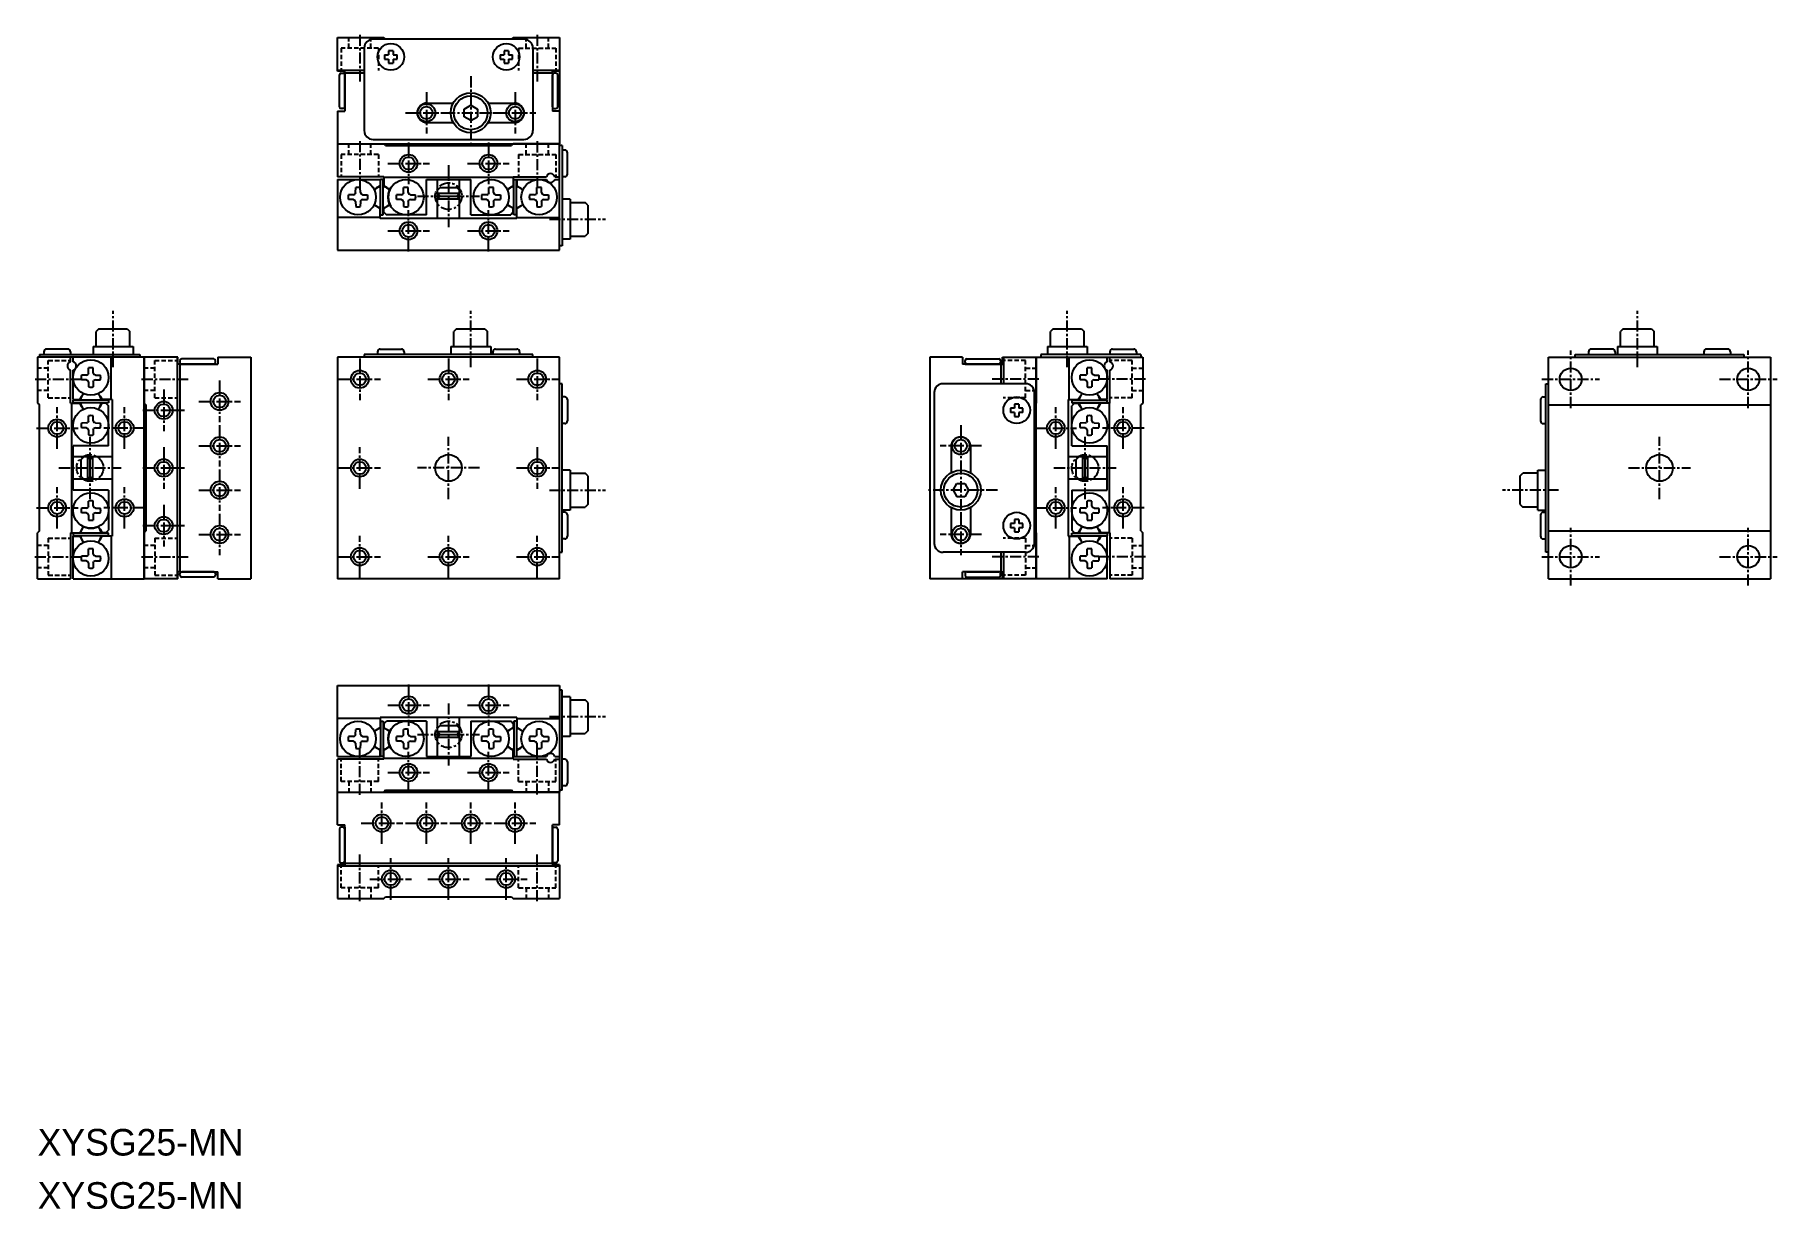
# Model space of a CAD drawing. Extents: x 80 to 276, y 60 to 192.
import ezdxf

# ---------------------------------------------------------------- set-up
doc = ezdxf.new("R2010")
doc.units = 0
doc.linetypes.add('CENTER', pattern=[2, 1.25, -0.25, 0.25, -0.25])
doc.linetypes.add('DASHED', pattern=[0.75, 0.5, -0.25])
doc.layers.get('0').update_dxf_attribs({"linetype": 'CONTINUOUS'})
doc.layers.add('CENTER', color=1, linetype='CENTER')

msp = doc.modelspace()

# ---------------------------------------------------------------- texts
at = {"color": 7, "linetype": 'CONTINUOUS'}
for p in [(80.2, 65.75), (80.2, 59.75)]:
    msp.add_text('XYSG25-MN', height=3, dxfattribs=at).set_placement(p)

# ---------------------------------------------------------------- linework, layer by layer
at = {"color": 7, "linetype": 'CONTINUOUS'}
for p, q in [((113.99, 187.98), (113.99, 191.78)), ((113.99, 191.78), (119.19, 191.78)), ((116.99, 190.58), (116.99, 181.28)), ((134.99, 191.58), (117.99, 191.58)), ((119.19, 191.78), (119.39, 191.58)), ((133.59, 191.58), (133.79, 191.78)), ((133.79, 191.78), (138.99, 191.78)), ((135.99, 190.58), (135.99, 181.28)), ((138.99, 191.78), (138.99, 179.78)), ((119.29, 189.83), (119.74, 189.83)), ((119.29, 189.83), (119.29, 189.33)), ((119.29, 189.33), (119.74, 189.33)), ((119.74, 190.28), (119.74, 189.83)), ((120.24, 190.28), (119.74, 190.28)), ((119.74, 189.33), (119.74, 188.88)), ((119.74, 188.88), (120.24, 188.88)), ((120.24, 190.28), (120.24, 189.83)), ((120.24, 189.83), (120.69, 189.83)), ((120.24, 189.33), (120.24, 188.88)), ((120.24, 189.33), (120.69, 189.33)), ((120.69, 189.33), (120.69, 189.83)), ((132.29, 189.83), (132.74, 189.83)), ((132.29, 189.83), (132.29, 189.33)), ((132.29, 189.33), (132.74, 189.33)), ((132.74, 190.28), (132.74, 189.83)), ((133.24, 190.28), (132.74, 190.28)), ((132.74, 189.33), (132.74, 188.88)), ((132.74, 188.88), (133.24, 188.88)), ((133.24, 190.28), (133.24, 189.83)), ((133.24, 189.83), (133.69, 189.83)), ((133.24, 189.33), (133.69, 189.33)), ((133.24, 189.33), (133.24, 188.88)), ((133.69, 189.33), (133.69, 189.83)), ((113.99, 188.08), (116.99, 188.08)), ((114.79, 187.98), (113.99, 187.98)), ((114.19, 183.95), (114.19, 187.55)), ((114.39, 187.75), (114.59, 187.75)), ((114.79, 183.75), (114.79, 187.98)), ((114.79, 187.78), (116.99, 187.78)), ((114.79, 187.78), (114.79, 183.48)), ((114.79, 183.95), (114.79, 187.55)), ((114.79, 184.95), (114.79, 186.55)), ((135.99, 188.08), (138.99, 188.08)), ((135.99, 187.78), (138.19, 187.78)), ((138.19, 187.78), (138.19, 187.98)), ((138.99, 187.98), (138.19, 187.98)), ((138.19, 187.78), (138.19, 183.48)), ((138.19, 183.95), (138.19, 187.55)), ((138.19, 184.95), (138.19, 186.55)), ((138.59, 187.75), (138.39, 187.75)), ((138.79, 183.95), (138.79, 187.55)), ((113.99, 183.48), (113.99, 179.78)), ((113.99, 183.48), (114.79, 183.48)), ((114.59, 183.75), (114.39, 183.75)), ((123.99, 184.38), (127.02, 184.38)), ((128.24, 183.71), (128.99, 184.14)), ((128.24, 182.84), (128.24, 183.71)), ((128.99, 182.41), (128.24, 182.84)), ((128.99, 184.14), (129.74, 183.71)), ((128.99, 182.41), (129.74, 182.84)), ((129.74, 183.71), (129.74, 182.84)), ((130.95, 184.38), (133.89, 184.38)), ((138.99, 183.48), (138.19, 183.48)), ((138.39, 183.75), (138.59, 183.75)), ((123.99, 182.18), (127.02, 182.18)), ((130.95, 182.18), (133.89, 182.18)), ((113.99, 179.78), (138.99, 179.78)), ((113.99, 179.78), (113.99, 176.08)), ((113.99, 179.78), (119.19, 179.78)), ((117.99, 180.28), (134.99, 180.28)), ((119.39, 179.58), (119.19, 179.78)), ((119.39, 179.58), (133.59, 179.58)), ((133.79, 179.78), (133.59, 179.58)), ((138.99, 179.78), (133.79, 179.78)), ((138.99, 167.78), (138.99, 179.78)), ((139.29, 179.58), (138.99, 179.58)), ((139.29, 179.58), (139.29, 168.28)), ((139.29, 179.58), (139.29, 168.28)), ((139.59, 179.08), (139.29, 179.08)), ((139.89, 176.38), (139.89, 178.78)), ((119.19, 176.08), (113.99, 176.08)), ((113.99, 175.78), (113.99, 167.78)), ((113.99, 175.78), (118.79, 175.78)), ((116.02, 174.28), (116.03, 174.85)), ((116.56, 174.28), (116.55, 174.85)), ((118.79, 175.04), (118.39, 174.81)), ((118.79, 175.78), (118.79, 175.04)), ((118.84, 171.78), (118.84, 175.78)), ((119.14, 175.78), (118.84, 175.78)), ((119.14, 171.78), (119.14, 175.78)), ((119.19, 176.08), (119.19, 175.04)), ((133.79, 175.98), (119.19, 175.98)), ((119.58, 174.81), (119.19, 175.04)), ((121.42, 174.28), (121.43, 174.85)), ((121.96, 174.28), (121.95, 174.85)), ((123.99, 175.78), (128.99, 175.78)), ((123.99, 171.78), (123.99, 175.78)), ((125.24, 171.38), (125.24, 175.78)), ((125.24, 174.58), (125.54, 174.88)), ((125.54, 174.88), (127.44, 174.88)), ((127.44, 174.88), (127.74, 174.58)), ((127.74, 171.38), (127.74, 175.78)), ((128.99, 171.78), (128.99, 175.78)), ((131.02, 174.28), (131.03, 174.85)), ((131.56, 174.28), (131.55, 174.85)), ((133.39, 174.81), (133.79, 175.04)), ((133.79, 176.08), (137.51, 176.08)), ((133.79, 176.08), (133.79, 175.04)), ((133.84, 171.78), (133.84, 175.78)), ((133.84, 175.78), (134.14, 175.78)), ((134.14, 171.78), (134.14, 175.78)), ((134.19, 175.78), (137.51, 175.78)), ((134.19, 175.78), (134.19, 175.04)), ((134.19, 175.04), (134.58, 174.81)), ((136.42, 174.28), (136.43, 174.85)), ((136.96, 174.28), (136.95, 174.85)), ((138.46, 176.08), (138.99, 176.08)), ((138.46, 175.78), (138.99, 175.78)), ((139.59, 176.08), (139.29, 176.08)), ((115.79, 174.05), (115.22, 174.04)), ((115.79, 173.51), (115.22, 173.52)), ((115.79, 174.05), (115.95, 174.12)), ((115.79, 173.51), (115.95, 173.44)), ((116.02, 174.28), (115.95, 174.12)), ((116.02, 173.28), (115.95, 173.44)), ((116.02, 173.28), (116.03, 172.71)), ((116.56, 173.28), (116.55, 172.71)), ((116.56, 174.28), (116.63, 174.12)), ((116.56, 173.28), (116.63, 173.44)), ((116.79, 174.05), (116.63, 174.12)), ((116.79, 173.51), (116.63, 173.44)), ((116.79, 174.05), (117.36, 174.04)), ((116.79, 173.51), (117.36, 173.52)), ((118.39, 172.74), (118.79, 172.51)), ((119.58, 172.74), (119.19, 172.51)), ((121.19, 174.05), (120.62, 174.04)), ((121.19, 173.51), (120.62, 173.52)), ((121.19, 174.05), (121.35, 174.12)), ((121.19, 173.51), (121.35, 173.44)), ((121.42, 174.28), (121.35, 174.12)), ((121.42, 173.28), (121.35, 173.44)), ((121.42, 173.28), (121.43, 172.71)), ((121.96, 173.28), (121.95, 172.71)), ((121.96, 174.28), (122.03, 174.12)), ((121.96, 173.28), (122.03, 173.44)), ((122.19, 174.05), (122.03, 174.12)), ((122.19, 173.51), (122.03, 173.44)), ((122.19, 174.05), (122.76, 174.04)), ((122.19, 173.51), (122.76, 173.52)), ((125.24, 174.18), (125.24, 174.58)), ((127.74, 174.18), (125.24, 174.18)), ((125.24, 174.18), (125.54, 173.88)), ((125.54, 173.88), (125.24, 173.58)), ((125.24, 173.58), (127.74, 173.58)), ((125.54, 173.88), (127.44, 173.88)), ((127.74, 174.18), (127.44, 173.88)), ((127.44, 173.88), (127.74, 173.58)), ((127.74, 174.18), (127.74, 174.58)), ((130.79, 174.05), (130.22, 174.04)), ((130.79, 173.51), (130.22, 173.52)), ((130.79, 174.05), (130.95, 174.12)), ((130.79, 173.51), (130.95, 173.44)), ((131.02, 174.28), (130.95, 174.12)), ((131.02, 173.28), (130.95, 173.44)), ((131.02, 173.28), (131.03, 172.71)), ((131.56, 173.28), (131.55, 172.71)), ((131.56, 174.28), (131.63, 174.12)), ((131.56, 173.28), (131.63, 173.44)), ((131.79, 174.05), (131.63, 174.12)), ((131.79, 173.51), (131.63, 173.44)), ((131.79, 174.05), (132.36, 174.04)), ((131.79, 173.51), (132.36, 173.52)), ((133.39, 172.74), (133.79, 172.51)), ((134.58, 172.74), (134.19, 172.51)), ((136.19, 174.05), (135.62, 174.04)), ((136.19, 173.51), (135.62, 173.52)), ((136.19, 174.05), (136.35, 174.12)), ((136.19, 173.51), (136.35, 173.44)), ((136.42, 174.28), (136.35, 174.12)), ((136.42, 173.28), (136.35, 173.44)), ((136.42, 173.28), (136.43, 172.71)), ((136.96, 173.28), (136.95, 172.71)), ((136.96, 174.28), (137.03, 174.12)), ((136.96, 173.28), (137.03, 173.44)), ((137.19, 174.05), (137.03, 174.12)), ((137.19, 173.51), (137.03, 173.44)), ((137.19, 174.05), (137.76, 174.04)), ((137.19, 173.51), (137.76, 173.52)), ((140.19, 173.53), (139.29, 173.53)), ((140.19, 173.53), (140.19, 169.03)), ((140.19, 173.18), (141.89, 173.18)), ((142.19, 172.88), (141.89, 173.18)), ((142.19, 172.88), (142.19, 169.68)), ((118.79, 171.48), (113.99, 171.48)), ((118.79, 171.38), (118.79, 172.51)), ((134.19, 171.38), (118.79, 171.38)), ((118.84, 171.78), (119.14, 171.78)), ((119.19, 172.08), (119.19, 172.51)), ((119.19, 172.08), (119.49, 171.78)), ((123.99, 171.78), (119.49, 171.78)), ((128.99, 171.78), (133.49, 171.78)), ((133.79, 172.08), (133.49, 171.78)), ((133.79, 172.08), (133.79, 172.51)), ((134.14, 171.78), (133.84, 171.78)), ((134.19, 171.38), (134.19, 172.51)), ((134.19, 171.48), (138.99, 171.48)), ((140.19, 169.03), (139.29, 169.03)), ((140.19, 169.38), (141.89, 169.38)), ((142.19, 169.68), (141.89, 169.38)), ((113.99, 167.78), (138.99, 167.78)), ((139.29, 168.28), (138.99, 168.28)), ((87.1, 158.95), (86.8, 158.65)), ((86.8, 156.95), (86.8, 158.65)), ((87.1, 158.95), (90.3, 158.95)), ((90.3, 158.95), (90.6, 158.65)), ((90.6, 156.95), (90.6, 158.65)), ((127.39, 158.95), (127.09, 158.65)), ((127.09, 156.95), (127.09, 158.65)), ((127.39, 158.95), (130.59, 158.95)), ((130.59, 158.95), (130.89, 158.65)), ((130.89, 156.95), (130.89, 158.65)), ((194.6, 158.95), (194.3, 158.65)), ((194.3, 156.95), (194.3, 158.65)), ((194.6, 158.95), (197.8, 158.95)), ((197.8, 158.95), (198.1, 158.65)), ((198.1, 156.95), (198.1, 158.65)), ((258.82, 158.95), (258.52, 158.65)), ((258.52, 156.95), (258.52, 158.65)), ((258.82, 158.95), (262.02, 158.95)), ((262.02, 158.95), (262.32, 158.65)), ((262.32, 156.95), (262.32, 158.65)), ((92.2, 155.75), (80.2, 155.75)), ((80.2, 155.75), (80.2, 150.55)), ((80.4, 156.05), (91.7, 156.05)), ((80.4, 156.05), (91.7, 156.05)), ((80.4, 156.05), (80.4, 155.75)), ((80.9, 156.35), (80.9, 156.05)), ((83.6, 156.65), (81.2, 156.65)), ((83.9, 156.35), (83.9, 156.05)), ((83.9, 155.23), (83.9, 155.75)), ((84.2, 155.23), (84.2, 155.75)), ((86.45, 156.95), (86.45, 156.05)), ((86.45, 156.95), (90.95, 156.95)), ((88.5, 150.95), (88.5, 155.75)), ((90.95, 156.95), (90.95, 156.05)), ((91.7, 156.05), (91.7, 155.75)), ((92.2, 130.75), (92.2, 155.75)), ((92.2, 155.75), (92.2, 150.55)), ((96, 155.75), (92.2, 155.75)), ((95.9, 155.75), (95.9, 130.75)), ((96, 154.95), (96, 155.75)), ((96.23, 155.35), (96.23, 155.15)), ((100.03, 155.55), (96.43, 155.55)), ((100.23, 155.15), (100.23, 155.35)), ((100.5, 155.75), (104.2, 155.75)), ((100.5, 155.75), (100.5, 154.95)), ((104.2, 155.75), (104.2, 130.75)), ((113.99, 155.75), (113.99, 130.75)), ((138.99, 155.75), (113.99, 155.75)), ((135.99, 156.05), (116.99, 156.05)), ((116.99, 156.05), (116.99, 155.75)), ((118.49, 156.35), (118.49, 156.05)), ((118.79, 156.65), (121.19, 156.65)), ((121.49, 156.35), (121.49, 156.05)), ((126.74, 156.95), (131.24, 156.95)), ((126.74, 156.95), (126.74, 156.05)), ((131.24, 156.95), (131.24, 156.05)), ((131.49, 156.35), (131.49, 156.05)), ((131.79, 156.65), (134.19, 156.65)), ((134.49, 156.35), (134.49, 156.05)), ((135.99, 155.75), (135.99, 156.05)), ((138.99, 130.75), (138.99, 155.75)), ((180.7, 155.75), (180.7, 130.75)), ((184.4, 155.75), (180.7, 155.75)), ((184.4, 155.75), (184.4, 154.95)), ((184.68, 155.15), (184.68, 155.35)), ((184.88, 155.55), (188.48, 155.55)), ((188.68, 155.35), (188.68, 155.15)), ((188.9, 155.75), (192.7, 155.75)), ((188.9, 154.95), (188.9, 155.75)), ((189, 155.75), (189, 152.75)), ((192.7, 155.75), (204.7, 155.75)), ((192.7, 130.75), (192.7, 155.75)), ((192.7, 155.75), (192.7, 150.55)), ((204.5, 156.05), (193.2, 156.05)), ((204.5, 156.05), (193.2, 156.05)), ((193.2, 156.05), (193.2, 155.75)), ((193.96, 156.95), (193.96, 156.05)), ((193.96, 156.95), (198.45, 156.95)), ((196.4, 150.95), (196.4, 155.75)), ((198.45, 156.95), (198.45, 156.05)), ((200.7, 155.23), (200.7, 155.75)), ((201, 156.35), (201, 156.05)), ((201, 155.23), (201, 155.75)), ((201.3, 156.65), (203.7, 156.65)), ((204, 156.35), (204, 156.05)), ((204.5, 156.05), (204.5, 155.75)), ((204.7, 155.75), (204.7, 150.55)), ((250.42, 155.75), (275.42, 155.75)), ((250.42, 130.75), (250.42, 155.75)), ((253.42, 156.05), (272.42, 156.05)), ((253.42, 155.75), (253.42, 156.05)), ((254.92, 156.35), (254.92, 156.05)), ((257.62, 156.65), (255.22, 156.65)), ((257.92, 156.35), (257.92, 156.05)), ((258.17, 156.95), (262.67, 156.95)), ((258.17, 156.95), (258.17, 156.05)), ((262.67, 156.95), (262.67, 156.05)), ((267.92, 156.35), (267.92, 156.05)), ((270.62, 156.65), (268.22, 156.65)), ((270.92, 156.35), (270.92, 156.05)), ((272.42, 156.05), (272.42, 155.75)), ((275.42, 155.75), (275.42, 130.75)), ((83.9, 150.55), (83.9, 154.27)), ((84.2, 150.95), (84.2, 154.27)), ((85.7, 153.72), (85.13, 153.71)), ((85.7, 153.18), (85.13, 153.19)), ((85.7, 153.72), (85.86, 153.79)), ((85.7, 153.18), (85.86, 153.11)), ((85.93, 153.95), (85.86, 153.79)), ((85.93, 152.95), (85.86, 153.11)), ((85.93, 153.95), (85.94, 154.52)), ((86.47, 153.95), (86.46, 154.52)), ((86.47, 153.95), (86.54, 153.79)), ((86.47, 152.95), (86.54, 153.11)), ((86.7, 153.72), (86.54, 153.79)), ((86.7, 153.18), (86.54, 153.11)), ((86.7, 153.72), (87.27, 153.71)), ((86.7, 153.18), (87.27, 153.19)), ((100.23, 154.95), (96, 154.95)), ((96.2, 154.95), (96.2, 131.55)), ((96.2, 154.95), (100.5, 154.95)), ((100.03, 154.95), (96.43, 154.95)), ((99.03, 154.95), (97.43, 154.95)), ((188.7, 154.95), (184.4, 154.95)), ((184.68, 154.95), (188.9, 154.95)), ((184.88, 154.95), (188.48, 154.95)), ((185.88, 154.95), (187.48, 154.95)), ((188.7, 154.95), (188.7, 152.75)), ((198.2, 153.72), (197.64, 153.71)), ((198.2, 153.18), (197.64, 153.19)), ((198.2, 153.72), (198.36, 153.79)), ((198.2, 153.18), (198.36, 153.11)), ((198.43, 153.95), (198.36, 153.79)), ((198.43, 152.95), (198.36, 153.11)), ((198.43, 153.95), (198.44, 154.52)), ((198.97, 153.95), (198.96, 154.52)), ((198.97, 153.95), (199.05, 153.79)), ((198.97, 152.95), (199.05, 153.11)), ((199.21, 153.72), (199.05, 153.79)), ((199.21, 153.18), (199.05, 153.11)), ((199.21, 153.72), (199.77, 153.71)), ((199.21, 153.18), (199.77, 153.19)), ((200.7, 150.95), (200.7, 154.27)), ((201, 150.55), (201, 154.27)), ((84.94, 150.95), (85.17, 151.35)), ((85.93, 152.95), (85.94, 152.38)), ((86.47, 152.95), (86.46, 152.38)), ((87.24, 151.35), (87.47, 150.95)), ((139.29, 152.75), (138.99, 152.75)), ((139.29, 133.75), (139.29, 152.75)), ((139.59, 151.25), (139.29, 151.25)), ((181.2, 151.75), (181.2, 134.75)), ((191.5, 152.75), (182.2, 152.75)), ((192.5, 134.75), (192.5, 151.75)), ((197.67, 151.35), (197.44, 150.95)), ((198.43, 152.95), (198.44, 152.38)), ((198.97, 152.95), (198.96, 152.38)), ((199.97, 150.95), (199.74, 151.35)), ((249.82, 151.25), (250.12, 151.25)), ((250.12, 133.75), (250.12, 152.75)), ((250.12, 152.75), (250.42, 152.75)), ((80.2, 150.55), (80.4, 150.35)), ((80.4, 136.15), (80.4, 150.35)), ((83.9, 150.55), (84.94, 150.55)), ((84, 150.55), (84, 135.95)), ((84.2, 150.95), (84.94, 150.95)), ((88.2, 150.9), (84.2, 150.9)), ((84.2, 150.6), (84.2, 150.9)), ((88.2, 150.6), (84.2, 150.6)), ((85.17, 150.15), (84.94, 150.55)), ((87.24, 150.15), (87.47, 150.55)), ((88.6, 150.95), (87.47, 150.95)), ((87.9, 150.55), (87.47, 150.55)), ((87.9, 150.55), (88.2, 150.25)), ((88.2, 150.9), (88.2, 150.6)), ((88.2, 145.75), (88.2, 150.25)), ((88.6, 150.95), (88.6, 135.55)), ((92.2, 150.55), (92.4, 150.35)), ((92.4, 150.35), (92.4, 136.15)), ((139.89, 150.95), (139.89, 148.55)), ((190.25, 150), (189.8, 150)), ((189.8, 150), (189.8, 149.5)), ((190.25, 149.5), (189.8, 149.5)), ((190.25, 150.45), (190.25, 150)), ((190.75, 150.45), (190.25, 150.45)), ((190.25, 149.5), (190.25, 149.05)), ((190.75, 150.45), (190.75, 150)), ((191.2, 150), (190.75, 150)), ((191.2, 149.5), (190.75, 149.5)), ((190.75, 149.5), (190.75, 149.05)), ((191.2, 149.5), (191.2, 150)), ((192.7, 150.55), (192.5, 150.35)), ((196.3, 150.95), (196.3, 135.55)), ((196.3, 150.95), (197.44, 150.95)), ((196.7, 150.9), (200.7, 150.9)), ((196.7, 150.9), (196.7, 150.6)), ((196.7, 150.6), (200.7, 150.6)), ((197, 150.55), (196.7, 150.25)), ((196.7, 145.75), (196.7, 150.25)), ((197, 150.55), (197.44, 150.55)), ((197.67, 150.15), (197.44, 150.55)), ((199.74, 150.15), (199.97, 150.55)), ((200.7, 150.95), (199.97, 150.95)), ((201, 150.55), (199.97, 150.55)), ((200.7, 150.6), (200.7, 150.9)), ((200.9, 150.55), (200.9, 135.95)), ((204.7, 150.55), (204.5, 150.35)), ((204.5, 136.15), (204.5, 150.35)), ((249.52, 150.95), (249.52, 148.55)), ((250.42, 150.35), (275.42, 150.35)), ((85.7, 148.32), (85.13, 148.31)), ((85.7, 147.78), (85.13, 147.79)), ((85.7, 148.32), (85.86, 148.39)), ((85.7, 147.78), (85.86, 147.71)), ((85.93, 148.55), (85.86, 148.39)), ((85.93, 147.55), (85.86, 147.71)), ((85.93, 148.55), (85.94, 149.12)), ((85.93, 147.55), (85.94, 146.98)), ((86.47, 148.55), (86.46, 149.12)), ((86.47, 147.55), (86.46, 146.98)), ((86.47, 148.55), (86.54, 148.39)), ((86.47, 147.55), (86.54, 147.71)), ((86.7, 148.32), (86.54, 148.39)), ((86.7, 147.78), (86.54, 147.71)), ((86.7, 148.32), (87.27, 148.31)), ((86.7, 147.78), (87.27, 147.79)), ((139.59, 148.25), (139.29, 148.25)), ((190.25, 149.05), (190.75, 149.05)), ((198.2, 148.32), (197.64, 148.31)), ((198.2, 147.78), (197.64, 147.79)), ((198.2, 148.32), (198.36, 148.39)), ((198.2, 147.78), (198.36, 147.71)), ((198.43, 148.55), (198.36, 148.39)), ((198.43, 147.55), (198.36, 147.71)), ((198.43, 148.55), (198.44, 149.12)), ((198.43, 147.55), (198.44, 146.98)), ((198.97, 148.55), (198.96, 149.12)), ((198.97, 147.55), (198.96, 146.98)), ((198.97, 148.55), (199.05, 148.39)), ((198.97, 147.55), (199.05, 147.71)), ((199.21, 148.32), (199.05, 148.39)), ((199.21, 147.78), (199.05, 147.71)), ((199.21, 148.32), (199.77, 148.31)), ((199.21, 147.78), (199.77, 147.79)), ((249.82, 148.25), (250.12, 148.25)), ((84.2, 140.75), (84.2, 145.75)), ((88.2, 145.75), (84.2, 145.75)), ((183.1, 145.75), (183.1, 142.71)), ((185.3, 145.75), (185.3, 142.71)), ((196.7, 145.75), (200.7, 145.75)), ((200.7, 140.75), (200.7, 145.75)), ((88.6, 144.5), (84.2, 144.5)), ((85.1, 144.2), (85.4, 144.5)), ((85.1, 142.3), (85.1, 144.2)), ((85.8, 144.5), (85.4, 144.5)), ((85.8, 144.5), (85.8, 142)), ((85.8, 144.5), (86.1, 144.2)), ((86.1, 144.2), (86.4, 144.5)), ((86.1, 142.3), (86.1, 144.2)), ((86.4, 142), (86.4, 144.5)), ((200.7, 144.5), (196.3, 144.5)), ((197.2, 144.2), (197.5, 144.5)), ((197.2, 142.3), (197.2, 144.2)), ((197.9, 144.5), (197.5, 144.5)), ((197.9, 144.5), (197.9, 142)), ((197.9, 144.5), (198.2, 144.2)), ((198.2, 144.2), (198.5, 144.5)), ((198.2, 142.3), (198.2, 144.2)), ((198.5, 142), (198.5, 144.5)), ((88.6, 142), (84.2, 142)), ((85.4, 142), (85.1, 142.3)), ((85.8, 142), (85.4, 142)), ((85.8, 142), (86.1, 142.3)), ((86.1, 142.3), (86.4, 142)), ((140.19, 143), (139.29, 143)), ((140.19, 143), (140.19, 138.5)), ((140.19, 142.65), (141.89, 142.65)), ((142.19, 142.35), (141.89, 142.65)), ((142.19, 142.35), (142.19, 139.15)), ((183.34, 140.75), (183.77, 141.5)), ((183.77, 141.5), (184.64, 141.5)), ((184.64, 141.5), (185.07, 140.75)), ((200.7, 142), (196.3, 142)), ((197.5, 142), (197.2, 142.3)), ((197.9, 142), (197.5, 142)), ((197.9, 142), (198.2, 142.3)), ((198.2, 142.3), (198.5, 142)), ((247.22, 142.35), (247.52, 142.65)), ((247.22, 139.15), (247.22, 142.35)), ((249.22, 142.65), (247.52, 142.65)), ((249.22, 143), (250.12, 143)), ((249.22, 138.5), (249.22, 143)), ((88.2, 140.75), (84.2, 140.75)), ((85.93, 138.95), (85.94, 139.52)), ((86.47, 138.95), (86.46, 139.52)), ((88.2, 140.75), (88.2, 136.25)), ((183.34, 140.75), (183.77, 140)), ((184.64, 140), (183.77, 140)), ((185.07, 140.75), (184.64, 140)), ((196.7, 140.75), (196.7, 136.25)), ((196.7, 140.75), (200.7, 140.75)), ((198.43, 138.95), (198.44, 139.52)), ((198.97, 138.95), (198.96, 139.52)), ((85.7, 138.72), (85.13, 138.71)), ((85.7, 138.18), (85.13, 138.19)), ((85.7, 138.72), (85.86, 138.79)), ((85.7, 138.18), (85.86, 138.11)), ((85.93, 138.95), (85.86, 138.79)), ((85.93, 137.95), (85.86, 138.11)), ((85.93, 137.95), (85.94, 137.38)), ((86.47, 137.95), (86.46, 137.38)), ((86.47, 138.95), (86.54, 138.79)), ((86.47, 137.95), (86.54, 138.11)), ((86.7, 138.72), (86.54, 138.79)), ((86.7, 138.18), (86.54, 138.11)), ((86.7, 138.72), (87.27, 138.71)), ((86.7, 138.18), (87.27, 138.19)), ((140.19, 138.5), (139.29, 138.5)), ((139.59, 138.25), (139.29, 138.25)), ((139.89, 137.95), (139.89, 135.55)), ((140.19, 138.85), (141.89, 138.85)), ((142.19, 139.15), (141.89, 138.85)), ((183.1, 138.79), (183.1, 135.85)), ((185.3, 138.79), (185.3, 135.85)), ((190.25, 137.45), (190.25, 137)), ((190.75, 137.45), (190.25, 137.45)), ((190.75, 137.45), (190.75, 137)), ((198.2, 138.72), (197.64, 138.71)), ((198.2, 138.18), (197.64, 138.19)), ((198.2, 138.72), (198.36, 138.79)), ((198.2, 138.18), (198.36, 138.11)), ((198.43, 138.95), (198.36, 138.79)), ((198.43, 137.95), (198.36, 138.11)), ((198.43, 137.95), (198.44, 137.38)), ((198.97, 137.95), (198.96, 137.38)), ((198.97, 138.95), (199.05, 138.79)), ((198.97, 137.95), (199.05, 138.11)), ((199.21, 138.72), (199.05, 138.79)), ((199.21, 138.18), (199.05, 138.11)), ((199.21, 138.72), (199.77, 138.71)), ((199.21, 138.18), (199.77, 138.19)), ((247.22, 139.15), (247.52, 138.85)), ((249.22, 138.85), (247.52, 138.85)), ((249.22, 138.5), (250.12, 138.5)), ((249.52, 137.95), (249.52, 135.55)), ((249.82, 138.25), (250.12, 138.25)), ((80.4, 136.15), (80.2, 135.95)), ((80.2, 130.75), (80.2, 135.95)), ((83.9, 135.95), (83.9, 130.75)), ((83.9, 135.95), (84.94, 135.95)), ((88.2, 135.9), (84.2, 135.9)), ((84.2, 135.9), (84.2, 135.6)), ((88.2, 135.6), (84.2, 135.6)), ((84.2, 130.75), (84.2, 135.55)), ((84.2, 135.55), (84.94, 135.55)), ((85.17, 136.35), (84.94, 135.95)), ((84.94, 135.55), (85.17, 135.15)), ((87.24, 136.35), (87.47, 135.95)), ((87.24, 135.15), (87.47, 135.55)), ((87.9, 135.95), (87.47, 135.95)), ((88.6, 135.55), (87.47, 135.55)), ((87.9, 135.95), (88.2, 136.25)), ((88.2, 135.6), (88.2, 135.9)), ((88.5, 135.55), (88.5, 130.75)), ((92.4, 136.15), (92.2, 135.95)), ((92.2, 135.95), (92.2, 130.75)), ((190.25, 137), (189.8, 137)), ((189.8, 137), (189.8, 136.5)), ((190.25, 136.5), (189.8, 136.5)), ((190.25, 136.5), (190.25, 136.05)), ((190.25, 136.05), (190.75, 136.05)), ((191.2, 137), (190.75, 137)), ((190.75, 136.5), (190.75, 136.05)), ((191.2, 136.5), (190.75, 136.5)), ((191.2, 136.5), (191.2, 137)), ((192.5, 136.15), (192.7, 135.95)), ((192.7, 135.95), (192.7, 130.75)), ((196.3, 135.55), (197.44, 135.55)), ((196.4, 135.55), (196.4, 130.75)), ((197, 135.95), (196.7, 136.25)), ((196.7, 135.9), (200.7, 135.9)), ((196.7, 135.6), (196.7, 135.9)), ((196.7, 135.6), (200.7, 135.6)), ((197, 135.95), (197.44, 135.95)), ((197.67, 136.35), (197.44, 135.95)), ((197.67, 135.15), (197.44, 135.55)), ((199.74, 136.35), (199.97, 135.95)), ((199.97, 135.55), (199.74, 135.15)), ((201, 135.95), (199.97, 135.95)), ((200.7, 135.55), (199.97, 135.55)), ((200.7, 135.9), (200.7, 135.6)), ((200.7, 130.75), (200.7, 135.55)), ((201, 135.95), (201, 130.75)), ((204.5, 136.15), (204.7, 135.95)), ((204.7, 130.75), (204.7, 135.95)), ((250.42, 136.15), (275.42, 136.15)), ((85.93, 133.55), (85.86, 133.39)), ((85.93, 133.55), (85.94, 134.12)), ((86.47, 133.55), (86.46, 134.12)), ((86.47, 133.55), (86.54, 133.39)), ((138.99, 133.75), (139.29, 133.75)), ((139.59, 135.25), (139.29, 135.25)), ((191.5, 133.75), (182.2, 133.75)), ((188.7, 133.75), (188.7, 131.55)), ((189, 133.75), (189, 130.75)), ((198.43, 133.55), (198.36, 133.39)), ((198.43, 133.55), (198.44, 134.12)), ((198.97, 133.55), (198.96, 134.12)), ((198.97, 133.55), (199.05, 133.39)), ((249.82, 135.25), (250.12, 135.25)), ((250.42, 133.75), (250.12, 133.75)), ((85.7, 133.32), (85.13, 133.31)), ((85.7, 132.78), (85.13, 132.79)), ((85.7, 133.32), (85.86, 133.39)), ((85.7, 132.78), (85.86, 132.71)), ((85.93, 132.55), (85.86, 132.71)), ((85.93, 132.55), (85.94, 131.98)), ((86.47, 132.55), (86.46, 131.98)), ((86.47, 132.55), (86.54, 132.71)), ((86.7, 133.32), (86.54, 133.39)), ((86.7, 132.78), (86.54, 132.71)), ((86.7, 133.32), (87.27, 133.31)), ((86.7, 132.78), (87.27, 132.79)), ((96.2, 131.55), (96, 131.55)), ((96, 130.75), (96, 131.55)), ((96.2, 131.55), (100.5, 131.55)), ((100.03, 131.55), (96.43, 131.55)), ((99.03, 131.55), (97.43, 131.55)), ((100.5, 130.75), (100.5, 131.55)), ((188.7, 131.55), (184.4, 131.55)), ((184.4, 130.75), (184.4, 131.55)), ((184.88, 131.55), (188.48, 131.55)), ((185.88, 131.55), (187.48, 131.55)), ((188.7, 131.55), (188.9, 131.55)), ((188.9, 130.75), (188.9, 131.55)), ((198.2, 133.32), (197.64, 133.31)), ((198.2, 132.78), (197.64, 132.79)), ((198.2, 133.32), (198.36, 133.39)), ((198.2, 132.78), (198.36, 132.71)), ((198.43, 132.55), (198.36, 132.71)), ((198.43, 132.55), (198.44, 131.98)), ((198.97, 132.55), (198.96, 131.98)), ((198.97, 132.55), (199.05, 132.71)), ((199.21, 133.32), (199.05, 133.39)), ((199.21, 132.78), (199.05, 132.71)), ((199.21, 133.32), (199.77, 133.31)), ((199.21, 132.78), (199.77, 132.79)), ((80.2, 130.75), (83.9, 130.75)), ((84.2, 130.75), (92.2, 130.75)), ((96, 130.75), (92.2, 130.75)), ((96.23, 131.15), (96.23, 131.35)), ((100.03, 130.95), (96.43, 130.95)), ((100.23, 131.35), (100.23, 131.15)), ((100.5, 130.75), (104.2, 130.75)), ((138.99, 130.75), (113.99, 130.75)), ((192.7, 130.75), (180.7, 130.75)), ((184.68, 131.35), (184.68, 131.15)), ((184.88, 130.95), (188.48, 130.95)), ((188.68, 131.15), (188.68, 131.35)), ((200.7, 130.75), (192.7, 130.75)), ((204.7, 130.75), (201, 130.75)), ((250.42, 130.75), (275.42, 130.75)), ((113.99, 118.72), (138.99, 118.72)), ((113.99, 110.72), (113.99, 118.72)), ((138.99, 118.72), (138.99, 106.72)), ((139.29, 118.22), (138.99, 118.22)), ((139.29, 106.92), (139.29, 118.22)), ((139.29, 106.92), (139.29, 118.22)), ((140.19, 117.47), (139.29, 117.47)), ((140.19, 117.47), (140.19, 112.97)), ((140.19, 117.12), (141.89, 117.12)), ((142.19, 116.82), (141.89, 117.12)), ((142.19, 116.82), (142.19, 113.62)), ((118.79, 115.02), (113.99, 115.02)), ((118.39, 113.75), (118.79, 113.98)), ((134.19, 115.12), (118.79, 115.12)), ((118.79, 115.12), (118.79, 113.98)), ((118.84, 114.72), (118.84, 110.72)), ((118.84, 114.72), (119.14, 114.72)), ((119.14, 114.72), (119.14, 110.72)), ((119.19, 114.42), (119.49, 114.72)), ((119.19, 114.42), (119.19, 113.98)), ((119.58, 113.75), (119.19, 113.98)), ((123.99, 114.72), (119.49, 114.72)), ((123.99, 114.72), (123.99, 110.72)), ((125.24, 110.72), (125.24, 115.12)), ((125.24, 113.92), (125.54, 114.22)), ((125.24, 113.52), (125.24, 113.92)), ((125.54, 114.22), (127.44, 114.22)), ((127.44, 114.22), (127.74, 113.92)), ((127.74, 110.72), (127.74, 115.12)), ((127.74, 113.52), (127.74, 113.92)), ((128.99, 114.72), (133.49, 114.72)), ((128.99, 114.72), (128.99, 110.72)), ((133.39, 113.75), (133.79, 113.98)), ((133.79, 114.42), (133.49, 114.72)), ((133.79, 114.42), (133.79, 113.98)), ((133.84, 114.72), (133.84, 110.72)), ((134.14, 114.72), (133.84, 114.72)), ((134.14, 114.72), (134.14, 110.72)), ((134.19, 115.12), (134.19, 113.98)), ((134.19, 115.02), (138.99, 115.02)), ((134.58, 113.75), (134.19, 113.98)), ((115.79, 112.99), (115.22, 112.98)), ((115.79, 112.45), (115.22, 112.46)), ((115.79, 112.99), (115.95, 113.06)), ((115.79, 112.45), (115.95, 112.38)), ((116.02, 113.22), (115.95, 113.06)), ((116.02, 112.22), (115.95, 112.38)), ((116.02, 113.22), (116.03, 113.79)), ((116.02, 112.22), (116.03, 111.65)), ((116.56, 113.22), (116.55, 113.79)), ((116.56, 112.22), (116.55, 111.65)), ((116.56, 113.22), (116.63, 113.06)), ((116.56, 112.22), (116.63, 112.38)), ((116.79, 112.99), (116.63, 113.06)), ((116.79, 112.45), (116.63, 112.38)), ((116.79, 112.99), (117.36, 112.98)), ((116.79, 112.45), (117.36, 112.46)), ((121.19, 112.99), (120.62, 112.98)), ((121.19, 112.45), (120.62, 112.46)), ((121.19, 112.99), (121.35, 113.06)), ((121.19, 112.45), (121.35, 112.38)), ((121.42, 113.22), (121.35, 113.06)), ((121.42, 112.22), (121.35, 112.38)), ((121.42, 113.22), (121.43, 113.79)), ((121.42, 112.22), (121.43, 111.65)), ((121.96, 113.22), (121.95, 113.79)), ((121.96, 112.22), (121.95, 111.65)), ((121.96, 113.22), (122.03, 113.06)), ((121.96, 112.22), (122.03, 112.38)), ((122.19, 112.99), (122.03, 113.06)), ((122.19, 112.45), (122.03, 112.38)), ((122.19, 112.99), (122.76, 112.98)), ((122.19, 112.45), (122.76, 112.46)), ((127.74, 113.52), (125.24, 113.52)), ((125.24, 113.52), (125.54, 113.22)), ((125.54, 113.22), (125.24, 112.92)), ((125.24, 112.92), (127.74, 112.92)), ((125.54, 113.22), (127.44, 113.22)), ((127.74, 113.52), (127.44, 113.22)), ((127.44, 113.22), (127.74, 112.92)), ((130.79, 112.99), (130.22, 112.98)), ((130.79, 112.45), (130.22, 112.46)), ((130.79, 112.99), (130.95, 113.06)), ((130.79, 112.45), (130.95, 112.38)), ((131.02, 113.22), (130.95, 113.06)), ((131.02, 112.22), (130.95, 112.38)), ((131.02, 113.22), (131.03, 113.79)), ((131.02, 112.22), (131.03, 111.65)), ((131.56, 113.22), (131.55, 113.79)), ((131.56, 112.22), (131.55, 111.65)), ((131.56, 113.22), (131.63, 113.06)), ((131.56, 112.22), (131.63, 112.38)), ((131.79, 112.99), (131.63, 113.06)), ((131.79, 112.45), (131.63, 112.38)), ((131.79, 112.99), (132.36, 112.98)), ((131.79, 112.45), (132.36, 112.46)), ((136.19, 112.99), (135.62, 112.98)), ((136.19, 112.45), (135.62, 112.46)), ((136.19, 112.99), (136.35, 113.06)), ((136.19, 112.45), (136.35, 112.38)), ((136.42, 113.22), (136.35, 113.06)), ((136.42, 112.22), (136.35, 112.38)), ((136.42, 113.22), (136.43, 113.79)), ((136.42, 112.22), (136.43, 111.65)), ((136.96, 113.22), (136.95, 113.79)), ((136.96, 112.22), (136.95, 111.65)), ((136.96, 113.22), (137.03, 113.06)), ((136.96, 112.22), (137.03, 112.38)), ((137.19, 112.99), (137.03, 113.06)), ((137.19, 112.45), (137.03, 112.38)), ((137.19, 112.99), (137.76, 112.98)), ((137.19, 112.45), (137.76, 112.46)), ((140.19, 112.97), (139.29, 112.97)), ((140.19, 113.32), (141.89, 113.32)), ((142.19, 113.62), (141.89, 113.32)), ((113.99, 110.72), (118.79, 110.72)), ((113.99, 106.72), (113.99, 110.42)), ((119.19, 110.42), (113.99, 110.42)), ((118.79, 111.46), (118.39, 111.68)), ((118.79, 110.72), (118.79, 111.46)), ((119.14, 110.72), (118.84, 110.72)), ((119.58, 111.68), (119.19, 111.46)), ((119.19, 110.42), (119.19, 111.45)), ((133.79, 110.52), (119.19, 110.52)), ((123.99, 110.72), (128.99, 110.72)), ((133.39, 111.68), (133.79, 111.46)), ((133.79, 110.42), (133.79, 111.45)), ((133.79, 110.42), (137.51, 110.42)), ((133.84, 110.72), (134.14, 110.72)), ((134.19, 111.46), (134.58, 111.68)), ((134.19, 110.72), (134.19, 111.46)), ((134.19, 110.72), (137.51, 110.72)), ((138.46, 110.72), (138.99, 110.72)), ((138.46, 110.42), (138.99, 110.42)), ((139.59, 110.42), (139.29, 110.42)), ((139.89, 110.12), (139.89, 107.72)), ((113.99, 106.72), (138.99, 106.72)), ((113.99, 103.02), (113.99, 106.72)), ((113.99, 106.72), (119.19, 106.72)), ((119.39, 106.92), (119.19, 106.72)), ((119.39, 106.92), (133.59, 106.92)), ((133.79, 106.72), (133.59, 106.92)), ((138.99, 106.72), (133.79, 106.72)), ((139.29, 106.92), (138.99, 106.92)), ((138.99, 103.02), (138.99, 106.72)), ((139.59, 107.42), (139.29, 107.42)), ((113.99, 103.02), (114.79, 103.02)), ((114.19, 102.55), (114.19, 98.95)), ((114.59, 102.75), (114.39, 102.75)), ((114.79, 98.72), (114.79, 103.02)), ((114.79, 102.75), (114.79, 98.52)), ((114.79, 102.55), (114.79, 98.95)), ((138.19, 98.72), (138.19, 103.02)), ((138.99, 103.02), (138.19, 103.02)), ((138.19, 102.55), (138.19, 98.95)), ((138.39, 102.75), (138.59, 102.75)), ((138.79, 102.55), (138.79, 98.95)), ((114.79, 101.55), (114.79, 99.94)), ((138.19, 101.55), (138.19, 99.94)), ((113.99, 98.52), (113.99, 94.72)), ((114.79, 98.52), (113.99, 98.52)), ((113.99, 98.42), (138.99, 98.42)), ((114.39, 98.75), (114.59, 98.75)), ((114.79, 98.72), (138.19, 98.72)), ((138.19, 98.72), (138.19, 98.52)), ((138.99, 98.52), (138.19, 98.52)), ((138.59, 98.75), (138.39, 98.75)), ((138.99, 98.52), (138.99, 94.72)), ((113.99, 94.72), (119.19, 94.72)), ((119.19, 94.72), (119.39, 94.92)), ((119.39, 94.92), (133.59, 94.92)), ((133.59, 94.92), (133.79, 94.72)), ((133.79, 94.72), (138.99, 94.72))]:
    msp.add_line(p, q, dxfattribs=at)
at = {"color": 3, "linetype": 'DASHED'}
for p, q in [((114.39, 190.58), (114.39, 188.05)), ((118.59, 190.58), (114.39, 190.58)), ((115.24, 190.58), (115.24, 191.75)), ((117.74, 190.58), (117.74, 191.75)), ((118.59, 190.58), (118.59, 188.05)), ((134.39, 190.58), (134.39, 188.05)), ((134.39, 190.58), (138.59, 190.58)), ((135.24, 190.58), (135.24, 191.75)), ((137.74, 190.58), (137.74, 191.75)), ((138.59, 190.58), (138.59, 188.05)), ((115.24, 178.58), (115.24, 179.78)), ((117.74, 178.58), (117.74, 179.78)), ((135.24, 178.58), (135.24, 179.78)), ((137.74, 178.58), (137.74, 179.78)), ((114.39, 178.58), (114.39, 176.08)), ((118.59, 178.58), (114.39, 178.58)), ((118.59, 178.58), (118.59, 176.08)), ((134.39, 178.58), (134.39, 176.08)), ((134.39, 178.58), (138.59, 178.58)), ((138.59, 178.58), (138.59, 176.08)), ((81.4, 155.35), (83.9, 155.35)), ((81.4, 151.15), (81.4, 155.35)), ((93.4, 151.15), (93.4, 155.35)), ((93.4, 155.35), (95.93, 155.35)), ((191.5, 155.35), (188.98, 155.35)), ((191.5, 151.15), (191.5, 155.35)), ((203.5, 155.35), (201, 155.35)), ((203.5, 151.15), (203.5, 155.35)), ((81.4, 154.5), (80.2, 154.5)), ((93.4, 154.5), (92.23, 154.5)), ((191.5, 154.5), (192.68, 154.5)), ((203.5, 154.5), (204.7, 154.5)), ((81.4, 152), (80.2, 152)), ((81.4, 151.15), (83.9, 151.15)), ((93.4, 152), (92.23, 152)), ((93.4, 151.15), (95.93, 151.15)), ((191.5, 151.15), (188.98, 151.15)), ((191.5, 152), (192.68, 152)), ((203.5, 151.15), (201, 151.15)), ((203.5, 152), (204.7, 152)), ((81.4, 134.5), (80.2, 134.5)), ((81.4, 135.35), (83.9, 135.35)), ((81.4, 135.35), (81.4, 131.15)), ((93.4, 134.5), (92.23, 134.5)), ((93.4, 135.35), (93.4, 131.15)), ((93.4, 135.35), (95.93, 135.35)), ((191.5, 135.35), (188.98, 135.35)), ((191.5, 135.35), (191.5, 131.15)), ((191.5, 134.5), (192.68, 134.5)), ((203.5, 135.35), (201, 135.35)), ((203.5, 135.35), (203.5, 131.15)), ((203.5, 134.5), (204.7, 134.5)), ((81.4, 132), (80.2, 132)), ((93.4, 132), (92.23, 132)), ((191.5, 132), (192.68, 132)), ((203.5, 132), (204.7, 132)), ((81.4, 131.15), (83.9, 131.15)), ((93.4, 131.15), (95.93, 131.15)), ((191.5, 131.15), (188.98, 131.15)), ((203.5, 131.15), (201, 131.15)), ((114.39, 107.92), (114.39, 110.42)), ((118.59, 107.92), (118.59, 110.42)), ((134.39, 107.92), (134.39, 110.42)), ((138.59, 107.92), (138.59, 110.42)), ((118.59, 107.92), (114.39, 107.92)), ((115.24, 107.92), (115.24, 106.72)), ((117.74, 107.92), (117.74, 106.72)), ((134.39, 107.92), (138.59, 107.92)), ((135.24, 107.92), (135.24, 106.72)), ((137.74, 107.92), (137.74, 106.72)), ((114.39, 95.92), (114.39, 98.45)), ((118.59, 95.92), (118.59, 98.45)), ((134.39, 95.92), (134.39, 98.45)), ((138.59, 95.92), (138.59, 98.45)), ((118.59, 95.92), (114.39, 95.92)), ((115.24, 95.92), (115.24, 94.75)), ((117.74, 95.92), (117.74, 94.75)), ((134.39, 95.92), (138.59, 95.92)), ((135.24, 95.92), (135.24, 94.75)), ((137.74, 95.92), (137.74, 94.75))]:
    msp.add_line(p, q, dxfattribs=at)
at = {"color": 7, "linetype": 'CONTINUOUS'}
for centre, radius in [((119.99, 189.58), 1.5), ((132.99, 189.58), 1.5), ((128.99, 183.28), 2.25), ((128.99, 183.28), 1.9), ((116.29, 173.78), 2), ((121.69, 173.78), 2), ((131.29, 173.78), 2), ((136.69, 173.78), 2), ((86.2, 153.45), 2), ((198.7, 153.45), 2), ((252.92, 153.25), 1.25), ((272.92, 153.25), 1.25), ((190.5, 149.75), 1.5), ((86.2, 148.05), 2), ((198.7, 148.05), 2), ((126.49, 143.25), 1.5), ((262.92, 143.25), 1.5), ((184.2, 140.75), 2.25), ((184.2, 140.75), 1.9), ((86.2, 138.45), 2), ((198.7, 138.45), 2), ((190.5, 136.75), 1.5), ((86.2, 133.05), 2), ((198.7, 133.05), 2), ((252.92, 133.25), 1.25), ((272.92, 133.25), 1.25), ((116.29, 112.72), 2), ((121.69, 112.72), 2), ((131.29, 112.72), 2), ((136.69, 112.72), 2)]:
    msp.add_circle(centre, radius, dxfattribs=at)
at = {"color": 3, "linetype": 'CONTINUOUS'}
for centre, radius in [((123.99, 183.28), 1), ((123.99, 183.28), 0.7), ((133.99, 183.28), 1), ((133.99, 183.28), 0.7), ((121.99, 177.58), 1), ((121.99, 177.58), 0.7), ((130.99, 177.58), 1), ((130.99, 177.58), 0.7), ((121.99, 169.98), 1), ((130.99, 169.98), 1), ((121.99, 169.98), 0.7), ((130.99, 169.98), 0.7), ((116.49, 153.25), 1), ((116.49, 153.25), 0.7), ((126.49, 153.25), 1), ((126.49, 153.25), 0.7), ((136.49, 153.25), 1), ((136.49, 153.25), 0.7), ((100.7, 150.75), 1), ((100.7, 150.75), 0.7), ((94.4, 149.75), 1), ((94.4, 149.75), 0.7), ((82.4, 147.75), 1), ((82.4, 147.75), 0.7), ((90, 147.75), 1), ((90, 147.75), 0.7), ((194.9, 147.75), 1), ((194.9, 147.75), 0.7), ((202.5, 147.75), 1), ((202.5, 147.75), 0.7), ((100.7, 145.75), 1), ((100.7, 145.75), 0.7), ((184.2, 145.75), 1), ((184.2, 145.75), 0.7), ((94.4, 143.25), 1), ((94.4, 143.25), 0.7), ((116.49, 143.25), 1), ((116.49, 143.25), 0.7), ((136.49, 143.25), 1), ((136.49, 143.25), 0.7), ((100.7, 140.75), 1), ((100.7, 140.75), 0.7), ((82.4, 138.75), 1), ((82.4, 138.75), 0.7), ((90, 138.75), 1), ((90, 138.75), 0.7), ((194.9, 138.75), 1), ((194.9, 138.75), 0.7), ((202.5, 138.75), 1), ((202.5, 138.75), 0.7), ((94.4, 136.75), 1), ((94.4, 136.75), 0.7), ((100.7, 135.75), 1), ((100.7, 135.75), 0.7), ((184.2, 135.75), 1), ((184.2, 135.75), 0.7), ((116.49, 133.25), 1), ((116.49, 133.25), 0.7), ((126.49, 133.25), 1), ((126.49, 133.25), 0.7), ((136.49, 133.25), 1), ((136.49, 133.25), 0.7), ((121.99, 116.52), 1), ((121.99, 116.52), 0.7), ((130.99, 116.52), 1), ((130.99, 116.52), 0.7), ((121.99, 108.92), 1), ((121.99, 108.92), 0.7), ((130.99, 108.92), 1), ((130.99, 108.92), 0.7), ((118.99, 103.22), 1), ((123.99, 103.22), 1), ((128.99, 103.22), 1), ((133.99, 103.22), 1), ((118.99, 103.22), 0.7), ((123.99, 103.22), 0.7), ((128.99, 103.22), 0.7), ((133.99, 103.22), 0.7), ((119.99, 96.92), 1), ((119.99, 96.92), 0.7), ((126.49, 96.92), 1), ((126.49, 96.92), 0.7), ((132.99, 96.92), 1), ((132.99, 96.92), 0.7)]:
    msp.add_circle(centre, radius, dxfattribs=at)
at = {"color": 7, "linetype": 'CONTINUOUS'}
for centre, radius, start, end in [((117.99, 190.58), 1, 90, 180), ((134.99, 190.58), 1, 0, 90), ((114.39, 187.55), 0.2, 90, 180), ((114.59, 187.55), 0.2, 0, 90), ((138.39, 187.55), 0.2, 90, 180), ((138.59, 187.55), 0.2, 0, 90), ((114.39, 183.95), 0.2, 180, 270), ((114.59, 183.95), 0.2, 270, 0), ((124.09, 183.28), 1.1, 90, 270), ((133.89, 183.28), 1.1, 270, 90), ((138.39, 183.95), 0.2, 180, 270), ((138.59, 183.95), 0.2, 270, 0), ((117.99, 181.28), 1, 180, 270), ((134.99, 181.28), 1, 270, 0), ((139.59, 178.78), 0.3, 0, 90), ((116.29, 173.78), 1.1, 76.328, 103.672), ((118.99, 173.78), 1.19, 97.2378, 137.0717), ((119.08, 173.69), 1.32, 121.4547, 136.8672), ((118.99, 173.78), 1.19, 42.9283, 82.7622), ((118.89, 173.69), 1.32, 43.1328, 58.5453), ((121.69, 173.78), 2, 148.2115, 211.7885), ((121.69, 173.78), 1.1, 76.328, 103.672), ((131.29, 173.78), 1.1, 76.328, 103.672), ((133.99, 173.78), 1.19, 97.2378, 137.0717), ((134.08, 173.69), 1.32, 121.4547, 136.8672), ((133.99, 173.78), 1.19, 42.9283, 82.7622), ((133.89, 173.69), 1.32, 43.1328, 58.5453), ((136.69, 173.78), 1.1, 76.328, 103.672), ((137.99, 175.93), 0.5, 17.4576, 162.5424), ((137.99, 175.93), 0.5, 197.4578, 342.5422), ((139.59, 176.38), 0.3, 270, 0), ((116.29, 173.78), 1.1, 166.328, 193.672), ((116.29, 173.78), 1.1, 346.328, 13.672), ((118.99, 173.78), 1.19, 222.9283, 262.7622), ((119.08, 173.87), 1.32, 223.1314, 238.5453), ((118.99, 173.78), 1.19, 277.2378, 317.0717), ((118.89, 173.87), 1.32, 301.4547, 316.8672), ((121.69, 173.78), 1.1, 166.328, 193.672), ((121.69, 173.78), 1.1, 346.328, 13.672), ((131.29, 173.78), 1.1, 166.328, 193.672), ((131.29, 173.78), 1.1, 346.328, 13.672), ((133.99, 173.78), 1.19, 222.9283, 262.7622), ((134.08, 173.87), 1.32, 223.1328, 238.5453), ((133.99, 173.78), 1.19, 277.2378, 317.0717), ((133.89, 173.87), 1.32, 301.4547, 316.8686), ((136.69, 173.78), 1.1, 166.328, 193.672), ((136.69, 173.78), 1.1, 346.328, 13.672), ((116.29, 173.78), 1.1, 256.328, 283.672), ((121.69, 173.78), 1.1, 256.328, 283.672), ((131.29, 173.78), 1.1, 256.328, 283.672), ((136.69, 173.78), 1.1, 256.328, 283.672), ((81.2, 156.35), 0.3, 90, 180), ((84.05, 154.75), 0.5, 107.4576, 252.5424), ((83.6, 156.35), 0.3, 0, 90), ((84.05, 154.75), 0.5, 287.4578, 72.5422), ((96.43, 155.35), 0.2, 90, 180), ((96.43, 155.15), 0.2, 180, 270), ((100.03, 155.35), 0.2, 360, 90), ((100.03, 155.15), 0.2, 270, 0), ((118.79, 156.35), 0.3, 90, 180), ((121.19, 156.35), 0.3, 0, 90), ((131.79, 156.35), 0.3, 90, 180), ((134.19, 156.35), 0.3, 0, 90), ((184.88, 155.35), 0.2, 90, 180), ((184.88, 155.15), 0.2, 180, 270), ((188.48, 155.35), 0.2, 0, 90), ((188.48, 155.15), 0.2, 270, 0), ((200.85, 154.75), 0.5, 107.4578, 252.5422), ((201.3, 156.35), 0.3, 90, 180), ((200.85, 154.75), 0.5, 287.4576, 72.5424), ((203.7, 156.35), 0.3, 0, 90), ((255.22, 156.35), 0.3, 90, 180), ((257.62, 156.35), 0.3, 0, 90), ((268.22, 156.35), 0.3, 90, 180), ((270.62, 156.35), 0.3, 0, 90), ((86.2, 153.45), 1.1, 166.328, 193.672), ((86.2, 153.45), 1.1, 76.328, 103.672), ((86.2, 153.45), 1.1, 346.328, 13.672), ((198.7, 153.45), 1.1, 166.328, 193.672), ((198.7, 153.45), 1.1, 76.328, 103.672), ((198.7, 153.45), 1.1, 346.328, 13.672), ((86.2, 150.75), 1.19, 132.9283, 172.7622), ((86.29, 150.66), 1.32, 133.1328, 148.5453), ((86.2, 153.45), 1.1, 256.328, 283.672), ((86.2, 150.75), 1.19, 7.2378, 47.0717), ((86.11, 150.66), 1.32, 31.4547, 46.8686), ((139.59, 150.95), 0.3, 0, 90), ((182.2, 151.75), 1, 90, 180), ((191.5, 151.75), 1, 0, 90), ((198.7, 150.75), 1.19, 132.9283, 172.7622), ((198.8, 150.66), 1.32, 133.1314, 148.5453), ((198.7, 153.45), 1.1, 256.328, 283.672), ((198.7, 150.75), 1.19, 7.2378, 47.0717), ((198.61, 150.66), 1.32, 31.4547, 46.8672), ((249.82, 150.95), 0.3, 90, 180), ((86.2, 150.75), 1.19, 187.2378, 227.0717), ((86.29, 150.84), 1.32, 211.4547, 226.8672), ((86.2, 150.75), 1.19, 312.9283, 352.7622), ((86.11, 150.84), 1.32, 313.1328, 328.5453), ((198.7, 150.75), 1.19, 187.2378, 227.0717), ((198.8, 150.84), 1.32, 211.4547, 226.8672), ((198.7, 150.75), 1.19, 312.9283, 352.7622), ((198.61, 150.84), 1.32, 313.1328, 328.5453), ((86.2, 148.05), 1.1, 166.328, 193.672), ((86.2, 148.05), 1.1, 76.328, 103.672), ((86.2, 148.05), 1.1, 346.328, 13.672), ((139.59, 148.55), 0.3, 270, 0), ((198.7, 148.05), 1.1, 166.328, 193.672), ((198.7, 148.05), 1.1, 76.328, 103.672), ((198.7, 148.05), 1.1, 346.328, 13.672), ((249.82, 148.55), 0.3, 180, 270), ((86.2, 148.05), 1.1, 256.328, 283.672), ((184.2, 145.65), 1.1, 0, 180), ((198.7, 148.05), 1.1, 256.328, 283.672), ((86.2, 138.45), 1.1, 76.328, 103.672), ((198.7, 138.45), 1.1, 76.328, 103.672), ((86.2, 138.45), 1.1, 166.328, 193.672), ((86.2, 138.45), 1.1, 346.328, 13.672), ((139.59, 137.95), 0.3, 0, 90), ((198.7, 138.45), 1.1, 166.328, 193.672), ((198.7, 138.45), 1.1, 346.328, 13.672), ((249.82, 137.95), 0.3, 90, 180), ((86.2, 135.75), 1.19, 132.9283, 172.7622), ((86.2, 135.75), 1.19, 187.2378, 227.0717), ((86.2, 138.45), 2, 238.2115, 301.7885), ((86.29, 135.66), 1.32, 133.1328, 148.5453), ((86.2, 138.45), 1.1, 256.328, 283.672), ((86.2, 135.75), 1.19, 7.2378, 47.0717), ((86.11, 135.66), 1.32, 31.4547, 46.8672), ((86.2, 135.75), 1.19, 312.9283, 352.7622), ((139.59, 135.55), 0.3, 270, 0), ((184.2, 135.85), 1.1, 180, 0), ((198.7, 135.75), 1.19, 132.9283, 172.7622), ((198.7, 135.75), 1.19, 187.2378, 227.0717), ((198.7, 138.45), 2, 238.2115, 301.7885), ((198.8, 135.66), 1.32, 133.1328, 148.5453), ((198.7, 138.45), 1.1, 256.328, 283.672), ((198.7, 135.75), 1.19, 7.2378, 47.0717), ((198.61, 135.66), 1.32, 31.4547, 46.8672), ((198.7, 135.75), 1.19, 312.9283, 352.7622), ((249.82, 135.55), 0.3, 180, 270), ((86.29, 135.84), 1.32, 211.4547, 226.8672), ((86.2, 133.05), 1.1, 76.328, 103.672), ((86.11, 135.84), 1.32, 313.1314, 328.5453), ((182.2, 134.75), 1, 180, 270), ((191.5, 134.75), 1, 270, 0), ((198.8, 135.84), 1.32, 211.4547, 226.8686), ((198.7, 133.05), 1.1, 76.328, 103.672), ((198.61, 135.84), 1.32, 313.1328, 328.5453), ((86.2, 133.05), 1.1, 166.328, 193.672), ((86.2, 133.05), 1.1, 256.328, 283.672), ((86.2, 133.05), 1.1, 346.328, 13.672), ((96.43, 131.35), 0.2, 90, 180), ((100.03, 131.35), 0.2, 0, 90), ((184.88, 131.35), 0.2, 90, 180), ((188.48, 131.35), 0.2, 0, 90), ((198.7, 133.05), 1.1, 166.328, 193.672), ((198.7, 133.05), 1.1, 256.328, 283.672), ((198.7, 133.05), 1.1, 346.328, 13.672), ((96.43, 131.15), 0.2, 180, 270), ((100.03, 131.15), 0.2, 270, 0), ((184.88, 131.15), 0.2, 180, 270), ((188.48, 131.15), 0.2, 270, 0), ((118.99, 112.72), 1.19, 97.2378, 137.0717), ((118.99, 112.72), 1.19, 42.9283, 82.7622), ((133.99, 112.72), 1.19, 97.2378, 137.0717), ((133.99, 112.72), 1.19, 42.9283, 82.7622), ((116.29, 112.72), 1.1, 166.328, 193.672), ((116.29, 112.72), 1.1, 76.328, 103.672), ((116.29, 112.72), 1.1, 346.328, 13.672), ((119.08, 112.63), 1.32, 121.4547, 136.8686), ((118.99, 112.72), 1.19, 222.9283, 262.7622), ((119.08, 112.81), 1.32, 223.1328, 238.5453), ((118.99, 112.72), 1.19, 277.2378, 317.0717), ((118.89, 112.63), 1.32, 43.1328, 58.5453), ((118.89, 112.81), 1.32, 301.4547, 316.8672), ((121.69, 112.72), 2, 148.2115, 211.7885), ((121.69, 112.72), 1.1, 166.328, 193.672), ((121.69, 112.72), 1.1, 76.328, 103.672), ((121.69, 112.72), 1.1, 346.328, 13.672), ((131.29, 112.72), 1.1, 166.328, 193.672), ((131.29, 112.72), 1.1, 76.328, 103.672), ((131.29, 112.72), 1.1, 346.328, 13.672), ((134.08, 112.63), 1.32, 121.4547, 136.8672), ((133.99, 112.72), 1.19, 222.9283, 262.7622), ((134.08, 112.81), 1.32, 223.1328, 238.5453), ((133.99, 112.72), 1.19, 277.2378, 317.0717), ((133.89, 112.63), 1.32, 43.1314, 58.5453), ((133.89, 112.81), 1.32, 301.4547, 316.8672), ((136.69, 112.72), 1.1, 166.328, 193.672), ((136.69, 112.72), 1.1, 76.328, 103.672), ((136.69, 112.72), 1.1, 346.328, 13.672), ((116.29, 112.72), 1.1, 256.328, 283.672), ((121.69, 112.72), 1.1, 256.328, 283.672), ((131.29, 112.72), 1.1, 256.328, 283.672), ((136.69, 112.72), 1.1, 256.328, 283.672), ((137.99, 110.57), 0.5, 17.4578, 162.5422), ((137.99, 110.57), 0.5, 197.4576, 342.5424), ((139.59, 110.12), 0.3, 0, 90), ((139.59, 107.72), 0.3, 270, 0), ((114.39, 102.55), 0.2, 90, 180), ((114.59, 102.55), 0.2, 0, 90), ((138.39, 102.55), 0.2, 90, 180), ((138.59, 102.55), 0.2, 0, 90), ((114.39, 98.95), 0.2, 180, 270), ((114.59, 98.95), 0.2, 270, 0), ((138.39, 98.95), 0.2, 180, 270), ((138.59, 98.95), 0.2, 270, 0)]:
    msp.add_arc(centre, radius, start, end, dxfattribs=at)
at = {"layer": 'CENTER', "color": 1, "linetype": 'CENTER'}
for p, q in [((116.49, 192.07), (116.49, 186.58)), ((136.49, 192.07), (136.49, 186.58)), ((128.99, 187.4), (128.99, 179.42)), ((123.99, 185.62), (123.99, 180.93)), ((133.99, 185.62), (133.99, 180.93)), ((121.64, 183.28), (126.33, 183.28)), ((125.99, 183.28), (131.99, 183.28)), ((131.64, 183.28), (136.33, 183.28)), ((116.49, 180.1), (116.49, 174.6)), ((121.99, 179.92), (121.99, 175.23)), ((130.99, 179.92), (130.99, 175.23)), ((136.49, 180.07), (136.49, 174.58)), ((119.64, 177.58), (124.33, 177.58)), ((126.49, 177.38), (126.49, 170.38)), ((128.64, 177.58), (133.33, 177.58)), ((122.99, 173.88), (129.99, 173.88)), ((121.99, 167.63), (121.99, 172.32)), ((130.99, 167.63), (130.99, 172.32)), ((137.85, 171.28), (144.19, 171.28)), ((119.64, 169.98), (124.33, 169.98)), ((128.64, 169.98), (133.33, 169.98)), ((88.7, 154.62), (88.7, 160.95)), ((128.99, 154.62), (128.99, 160.95)), ((196.2, 154.62), (196.2, 160.95)), ((260.42, 154.62), (260.42, 160.95)), ((116.49, 155.59), (116.49, 150.91)), ((126.49, 155.59), (126.49, 150.91)), ((136.49, 155.59), (136.49, 150.91)), ((252.92, 150), (252.92, 156.5)), ((272.92, 150), (272.92, 156.5)), ((79.91, 153.25), (85.4, 153.25)), ((91.91, 153.25), (97.4, 153.25)), ((114.14, 153.25), (118.83, 153.25)), ((124.14, 153.25), (128.83, 153.25)), ((134.14, 153.25), (138.83, 153.25)), ((193, 153.25), (187.5, 153.25)), ((205, 153.25), (199.5, 153.25)), ((249.67, 153.25), (256.17, 153.25)), ((269.67, 153.25), (276.17, 153.25)), ((94.4, 152.09), (94.4, 147.41)), ((100.7, 153.09), (100.7, 148.41)), ((82.4, 145.41), (82.4, 150.09)), ((90, 145.41), (90, 150.09)), ((92.06, 149.75), (96.75, 149.75)), ((98.36, 150.75), (103.05, 150.75)), ((194.9, 145.41), (194.9, 150.09)), ((202.5, 145.41), (202.5, 150.09)), ((80.06, 147.75), (84.75, 147.75)), ((92.35, 147.75), (87.66, 147.75)), ((100.7, 148.09), (100.7, 143.41)), ((184.2, 148.09), (184.2, 143.41)), ((192.56, 147.75), (197.25, 147.75)), ((204.85, 147.75), (200.16, 147.75)), ((86.1, 139.75), (86.1, 146.75)), ((94.4, 145.59), (94.4, 140.91)), ((98.36, 145.75), (103.05, 145.75)), ((116.49, 140.91), (116.49, 145.59)), ((126.49, 139.75), (126.49, 146.75)), ((136.49, 145.59), (136.49, 140.91)), ((186.55, 145.75), (181.86, 145.75)), ((198.2, 139.75), (198.2, 146.75)), ((262.92, 139.75), (262.92, 146.75)), ((184.2, 143.75), (184.2, 137.75)), ((82.6, 143.25), (89.6, 143.25)), ((92.06, 143.25), (96.75, 143.25)), ((100.7, 143.09), (100.7, 138.41)), ((114.14, 143.25), (118.83, 143.25)), ((129.99, 143.25), (122.99, 143.25)), ((134.14, 143.25), (138.83, 143.25)), ((194.7, 143.25), (201.7, 143.25)), ((259.42, 143.25), (266.42, 143.25)), ((82.4, 136.41), (82.4, 141.09)), ((90, 136.41), (90, 141.09)), ((98.36, 140.75), (103.05, 140.75)), ((137.85, 140.75), (144.19, 140.75)), ((188.32, 140.75), (180.34, 140.75)), ((194.9, 136.41), (194.9, 141.09)), ((202.5, 136.41), (202.5, 141.09)), ((251.55, 140.75), (245.22, 140.75)), ((80.06, 138.75), (84.75, 138.75)), ((92.35, 138.75), (87.66, 138.75)), ((94.4, 139.09), (94.4, 134.41)), ((100.7, 138.09), (100.7, 133.41)), ((184.2, 138.09), (184.2, 133.41)), ((192.56, 138.75), (197.25, 138.75)), ((204.85, 138.75), (200.16, 138.75)), ((92.06, 136.75), (96.75, 136.75)), ((98.36, 135.75), (103.05, 135.75)), ((116.49, 130.91), (116.49, 135.59)), ((126.49, 130.91), (126.49, 135.59)), ((136.49, 130.91), (136.49, 135.59)), ((186.55, 135.75), (181.86, 135.75)), ((252.92, 130), (252.92, 136.5)), ((272.92, 130), (272.92, 136.5)), ((79.88, 133.25), (85.38, 133.25)), ((91.91, 133.25), (97.4, 133.25)), ((114.14, 133.25), (118.83, 133.25)), ((124.14, 133.25), (128.83, 133.25)), ((134.14, 133.25), (138.83, 133.25)), ((193, 133.25), (187.5, 133.25)), ((205.02, 133.25), (199.53, 133.25)), ((249.67, 133.25), (256.17, 133.25)), ((269.67, 133.25), (276.17, 133.25)), ((121.99, 118.86), (121.99, 114.18)), ((130.99, 118.86), (130.99, 114.18)), ((119.64, 116.52), (124.33, 116.52)), ((126.49, 116.72), (126.49, 109.72)), ((128.64, 116.52), (133.33, 116.52)), ((137.85, 115.22), (144.19, 115.22)), ((116.49, 106.4), (116.49, 111.89)), ((122.99, 113.22), (129.99, 113.22)), ((136.49, 106.43), (136.49, 111.92)), ((121.99, 106.58), (121.99, 111.26)), ((130.99, 106.58), (130.99, 111.26)), ((119.64, 108.92), (124.33, 108.92)), ((128.64, 108.92), (133.33, 108.92)), ((118.99, 100.88), (118.99, 105.56)), ((123.99, 100.88), (123.99, 105.56)), ((128.99, 100.88), (128.99, 105.56)), ((133.99, 100.88), (133.99, 105.56)), ((116.64, 103.22), (121.33, 103.22)), ((121.64, 103.22), (126.33, 103.22)), ((126.64, 103.22), (131.33, 103.22)), ((131.64, 103.22), (136.33, 103.22)), ((116.49, 94.43), (116.49, 99.92)), ((119.99, 94.58), (119.99, 99.26)), ((126.49, 94.58), (126.49, 99.26)), ((132.99, 94.58), (132.99, 99.26)), ((136.49, 94.43), (136.49, 99.92)), ((117.64, 96.92), (122.33, 96.92)), ((124.14, 96.92), (128.83, 96.92)), ((130.64, 96.92), (135.33, 96.92))]:
    msp.add_line(p, q, dxfattribs=at)
for centre in [(126.49, 173.88), (86.1, 143.25), (198.2, 143.25), (126.49, 113.22)]:
    msp.add_circle(centre, 1.5, dxfattribs=at)

msp.set_redraw_order([(e.dxf.handle, doc.entitydb.next_handle()) for e in msp.query("TEXT MTEXT ATTDEF DIMENSION ARC_DIMENSION")])  # texts and dimensions are drawn at this point

doc.saveas('drawing.dxf')
